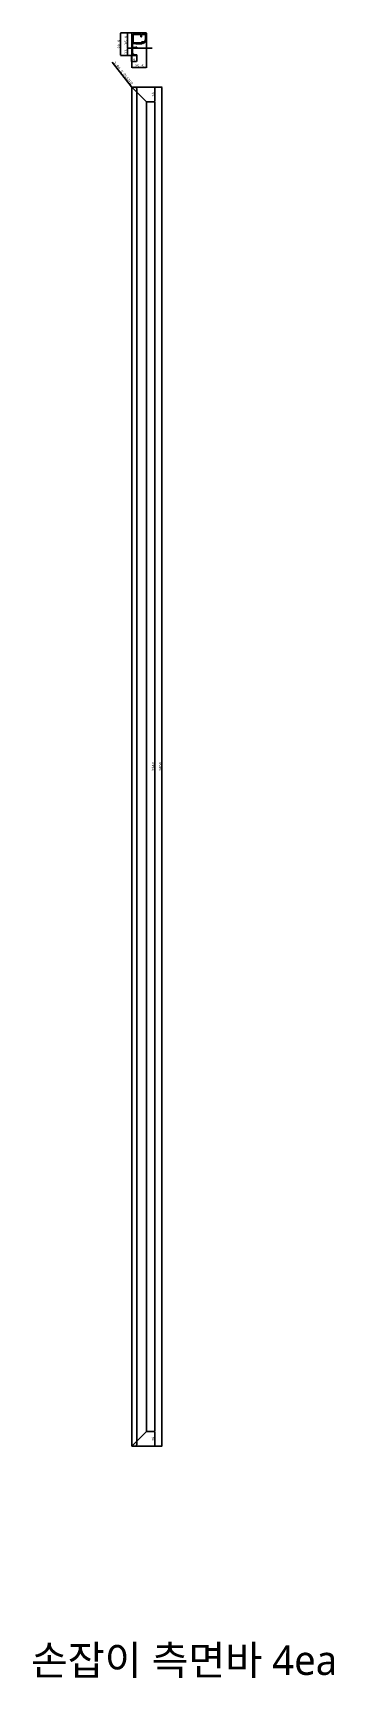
# Model space of a CAD drawing. Header units: millimetres. Extents: x -44117 to 256353, y -2095463 to 65325.
# Drawn here: x -12493 to -11960, y 58495 to 61400 of the extents above; entities that cross this region are included whole.
import ezdxf

# ---------------------------------------------------------------- set-up
doc = ezdxf.new("R2010")
doc.units = ezdxf.units.MM
doc.header["$LTSCALE"] = 10
doc.linetypes.add('CENTER', pattern=[50.8, 31.75, -6.35, 6.35, -6.35])
doc.linetypes.add('HIDDEN', pattern=[9.525, 6.35, -3.175])
doc.layers.add('cen', color=1, linetype='CENTER')
doc.layers.add('hid', color=8, linetype='HIDDEN')
doc.styles.add('고딕', font='')
doc.styles.get('고딕').set_extended_font_data('HYgtrE')
doc.dimstyles.new('hi01 a4 - 1scale', dxfattribs={"dimtxt": 5, "dimasz": 0.5, "dimexe": 0.3, "dimexo": 0.3, "dimgap": 0.2, "dimtad": 1, "dimdec": 1, "dimdsep": 46, "dimtxsty": 'Standard', "dimcen": 1, "dimclrd": 251, "dimclre": 251, "dimclrt": 3, "dimadec": 1, "dimazin": 2, "dimtfac": 1, "dimtdec": 1, "dimtix": 1, "dimtmove": 1, "dimatfit": 3, "dimfxl": 0, "dimarcsym": 0})

msp = doc.modelspace()

# ---------------------------------------------------------------- texts
at = {"color": 142, "insert": (-12225.77835, 58524.06167), "char_height": 52.004575, "width": 1506.5379465, "attachment_point": 5, "style": '고딕'}
msp.add_mtext('{\\fMalgun Gothic|b0|i0|c129|p50;손잡이 측면바 4ea}', dxfattribs=at)

# ---------------------------------------------------------------- blocks, each defined once
blk = doc.blocks.new('*D872')
at = {"color": 251, "lineweight": -2, "transparency": 16777216}
for p, q in [((-12318.2, 61400.5), (-12326.2, 61400.5)), ((-12325.9, 61400), (-12325.9, 61374.2)), ((-12317.2, 61373.7), (-12326.2, 61373.7))]:
    blk.add_line(p, q, dxfattribs=at)
at = {"color": 251, "transparency": 16777216}
for points in [[(-12326, 61400), (-12325.8, 61400), (-12325.9, 61400.5)], [(-12326, 61374.2), (-12325.8, 61374.2), (-12325.9, 61373.7)]]:
    blk.add_solid(points, dxfattribs=at)
at = {"layer": 'Defpoints', "color": 0, "transparency": 16777216}
for p in [(-12317.9, 61400.5), (-12325.9, 61373.7), (-12316.9, 61373.7)]:
    blk.add_point(p, dxfattribs=at)
at = {"color": 3, "transparency": 16777216, "insert": (-12328.6, 61387.1), "char_height": 5, "attachment_point": 5, "rotation": 90}
blk.add_mtext('26.8', dxfattribs=at)
blk = doc.blocks.new('*D873')
at = {"color": 251, "lineweight": -2, "transparency": 16777216}
for p, q in [((-12317.2, 61373.7), (-12326.2, 61373.7)), ((-12317.4, 61360.7), (-12326.2, 61360.7)), ((-12325.9, 61373.2), (-12325.9, 61361.2))]:
    blk.add_line(p, q, dxfattribs=at)
at = {"color": 251, "transparency": 16777216}
for points in [[(-12326, 61373.2), (-12325.8, 61373.2), (-12325.9, 61373.7)], [(-12326, 61361.2), (-12325.8, 61361.2), (-12325.9, 61360.7)]]:
    blk.add_solid(points, dxfattribs=at)
at = {"layer": 'Defpoints', "color": 0, "transparency": 16777216}
for p in [(-12325.9, 61360.7), (-12317.1, 61360.7), (-12316.9, 61373.7)]:
    blk.add_point(p, dxfattribs=at)
at = {"color": 3, "transparency": 16777216, "insert": (-12328.6, 61367.2), "char_height": 5, "attachment_point": 5, "rotation": 90}
blk.add_mtext('13', dxfattribs=at)
blk = doc.blocks.new('*D874')
at = {"color": 251, "lineweight": -2, "transparency": 16777216}
for p, q in [((-12318.4, 61360.9), (-12318.4, 61349.9)), ((-12309.4, 61360.9), (-12309.4, 61349.9)), ((-12317.9, 61350.2), (-12309.9, 61350.2))]:
    blk.add_line(p, q, dxfattribs=at)
at = {"color": 251, "transparency": 16777216}
for points in [[(-12317.9, 61350.3), (-12317.9, 61350.1), (-12318.4, 61350.2)], [(-12309.9, 61350.3), (-12309.9, 61350.1), (-12309.4, 61350.2)]]:
    blk.add_solid(points, dxfattribs=at)
at = {"layer": 'Defpoints', "color": 0, "transparency": 16777216}
for p in [(-12318.4, 61361.2), (-12309.4, 61361.2), (-12309.4, 61350.2)]:
    blk.add_point(p, dxfattribs=at)
at = {"color": 3, "transparency": 16777216, "insert": (-12313.9, 61352.9), "char_height": 5, "attachment_point": 5}
blk.add_mtext('9', dxfattribs=at)
blk = doc.blocks.new('*D875')
at = {"color": 251, "lineweight": -2, "transparency": 16777216}
for p, q in [((-12292.4, 61390.5), (-12292.4, 61338.9)), ((-12317.9, 61362.9), (-12317.9, 61338.9)), ((-12317.4, 61339.2), (-12292.9, 61339.2))]:
    blk.add_line(p, q, dxfattribs=at)
at = {"color": 251, "transparency": 16777216}
for points in [[(-12317.4, 61339.3), (-12317.4, 61339.2), (-12317.9, 61339.2)], [(-12292.9, 61339.3), (-12292.9, 61339.2), (-12292.4, 61339.2)]]:
    blk.add_solid(points, dxfattribs=at)
at = {"layer": 'Defpoints', "color": 0, "transparency": 16777216}
for p in [(-12292.4, 61390.8), (-12317.9, 61363.2), (-12292.4, 61339.2)]:
    blk.add_point(p, dxfattribs=at)
at = {"color": 3, "transparency": 16777216, "insert": (-12305.1, 61341.9), "char_height": 5, "attachment_point": 5}
blk.add_mtext('25.5', dxfattribs=at)
blk = doc.blocks.new('*D876')
at = {"color": 251, "lineweight": -2, "transparency": 16777216}
for p, q in [((-12353.1, 61348.6), (-12318.5, 61305)), ((-12317.9, 61304.2), (-12318.2, 61304.6))]:
    blk.add_line(p, q, dxfattribs=at)
at = {"color": 251, "transparency": 16777216}
blk.add_solid([(-12318.4, 61305.1), (-12318.6, 61305), (-12318.2, 61304.6)], dxfattribs=at)
at = {"layer": 'Defpoints', "color": 0, "transparency": 16777216}
for p in [(-12318.2, 61304.6), (-12317.9, 61304.2)]:
    blk.add_point(p, dxfattribs=at)
at = {"color": 3, "transparency": 16777216, "insert": (-12333.6, 61328.9), "char_height": 5, "attachment_point": 5, "rotation": 308.4076}
blk.add_mtext('2-R0.5{\\f굴림|b0|i0|c129|p50; 코너가공}', dxfattribs=at)
blk = doc.blocks.new('*D877')
at = {"color": 251, "lineweight": -2, "transparency": 16777216}
for p, q in [((-12318.1, 61304.7), (-12277.3, 61304.7)), ((-12277.6, 61304.2), (-12277.6, 61279.2)), ((-12292.1, 61278.7), (-12277.3, 61278.7))]:
    blk.add_line(p, q, dxfattribs=at)
at = {"color": 251, "transparency": 16777216}
for points in [[(-12277.7, 61304.2), (-12277.5, 61304.2), (-12277.6, 61304.7)], [(-12277.7, 61279.2), (-12277.5, 61279.2), (-12277.6, 61278.7)]]:
    blk.add_solid(points, dxfattribs=at)
at = {"layer": 'Defpoints', "color": 0, "transparency": 16777216}
for p in [(-12318.4, 61304.7), (-12292.4, 61278.7), (-12277.6, 61278.7)]:
    blk.add_point(p, dxfattribs=at)
at = {"color": 3, "transparency": 16777216, "insert": (-12280.3, 61291.7), "char_height": 5, "attachment_point": 5, "rotation": 90}
blk.add_mtext('26', dxfattribs=at)
blk = doc.blocks.new('*D878')
at = {"color": 251, "lineweight": -2, "transparency": 16777216}
for p, q in [((-12292.1, 61278.7), (-12277.3, 61278.7)), ((-12277.6, 61278.2), (-12277.6, 58931.2)), ((-12292.1, 58930.7), (-12277.3, 58930.7))]:
    blk.add_line(p, q, dxfattribs=at)
at = {"color": 251, "transparency": 16777216}
for points in [[(-12277.7, 61278.2), (-12277.5, 61278.2), (-12277.6, 61278.7)], [(-12277.7, 58931.2), (-12277.5, 58931.2), (-12277.6, 58930.7)]]:
    blk.add_solid(points, dxfattribs=at)
at = {"layer": 'Defpoints', "color": 0, "transparency": 16777216}
for p in [(-12292.4, 61278.7), (-12292.4, 58930.7), (-12277.6, 58930.7)]:
    blk.add_point(p, dxfattribs=at)
at = {"color": 3, "transparency": 16777216, "insert": (-12280.3, 60104.7), "char_height": 5, "attachment_point": 5, "rotation": 90}
blk.add_mtext('2348', dxfattribs=at)
blk = doc.blocks.new('*D879')
at = {"color": 251, "lineweight": -2, "transparency": 16777216}
for p, q in [((-12292.1, 58930.7), (-12277.3, 58930.7)), ((-12277.6, 58930.2), (-12277.6, 58905.2)), ((-12312.1, 58904.7), (-12277.3, 58904.7))]:
    blk.add_line(p, q, dxfattribs=at)
at = {"color": 251, "transparency": 16777216}
for points in [[(-12277.7, 58930.2), (-12277.5, 58930.2), (-12277.6, 58930.7)], [(-12277.7, 58905.2), (-12277.5, 58905.2), (-12277.6, 58904.7)]]:
    blk.add_solid(points, dxfattribs=at)
at = {"layer": 'Defpoints', "color": 0, "transparency": 16777216}
for p in [(-12292.4, 58930.7), (-12312.4, 58904.7), (-12277.6, 58904.7)]:
    blk.add_point(p, dxfattribs=at)
at = {"color": 3, "transparency": 16777216, "insert": (-12280.3, 58917.7), "char_height": 5, "attachment_point": 5, "rotation": 90}
blk.add_mtext('26', dxfattribs=at)
blk = doc.blocks.new('*D835')
at = {"color": 251, "lineweight": -2, "transparency": 16777216}
for p, q in [((-12312.1, 61304.7), (-12264.6, 61304.7)), ((-12264.9, 58905.2), (-12264.9, 61304.2)), ((-12312.1, 58904.7), (-12264.6, 58904.7))]:
    blk.add_line(p, q, dxfattribs=at)
at = {"color": 251, "transparency": 16777216}
for points in [[(-12265, 61304.2), (-12264.8, 61304.2), (-12264.9, 61304.7)], [(-12265, 58905.2), (-12264.8, 58905.2), (-12264.9, 58904.7)]]:
    blk.add_solid(points, dxfattribs=at)
at = {"layer": 'Defpoints', "color": 0, "transparency": 16777216}
for p in [(-12312.4, 61304.7), (-12264.9, 61304.7), (-12312.4, 58904.7)]:
    blk.add_point(p, dxfattribs=at)
at = {"color": 3, "transparency": 16777216, "insert": (-12267.6, 60104.7), "char_height": 5, "attachment_point": 5, "rotation": 90}
blk.add_mtext('2400', dxfattribs=at)
blk = doc.blocks.new('*D836')
at = {"color": 251, "lineweight": -2, "transparency": 16777216}
for p, q in [((-12326.5, 61400.5), (-12338.2, 61400.5)), ((-12337.9, 61400), (-12337.9, 61361.2)), ((-12318.7, 61360.7), (-12338.2, 61360.7))]:
    blk.add_line(p, q, dxfattribs=at)
at = {"color": 251, "transparency": 16777216}
for points in [[(-12338, 61400), (-12337.8, 61400), (-12337.9, 61400.5)], [(-12338, 61361.2), (-12337.8, 61361.2), (-12337.9, 61360.7)]]:
    blk.add_solid(points, dxfattribs=at)
at = {"layer": 'Defpoints', "color": 0, "transparency": 16777216}
for p in [(-12326.2, 61400.5), (-12337.9, 61360.7), (-12318.4, 61360.7)]:
    blk.add_point(p, dxfattribs=at)
at = {"color": 3, "transparency": 16777216, "insert": (-12340.6, 61380.6), "char_height": 5, "attachment_point": 5, "rotation": 90}
blk.add_mtext('39.8', dxfattribs=at)
blk = doc.blocks.new('A$C2EC13F1B')
at = {"color": 7}
for p, q in [((-3.67, -0.83), (-1.17, 4.17)), ((-1.17, 4.17), (1.33, -0.83))]:
    blk.add_line(p, q, dxfattribs=at)
blk.add_lwpolyline([(-3.67, -0.83), (1.33, -0.83)], dxfattribs=at)
blk = doc.blocks.new('a4 1scale')
at = {"color": 8}
for p, q in [((-15144.83, -4477.05), (-14867.83, -4477.05)), ((-15097.66, -4499.61), (-15097.66, -4477.05)), ((-15057.67, -4499.62), (-15057.67, -4477.06)), ((-15028.06, -4478.06), (-15028.06, -4498.62)), ((-15019.68, -4499.62), (-15019.68, -4477.06)), ((-14981.69, -4499.62), (-14981.69, -4477.06)), ((-14943.7, -4499.62), (-14943.7, -4477.06)), ((-14905.71, -4499.62), (-14905.71, -4477.06)), ((-14980.9, -4480.63), (-14944.7, -4480.63)), ((-14975.07, -4480.63), (-14975.07, -4498.62)), ((-14952.08, -4480.63), (-14952.08, -4498.62)), ((-14942.91, -4480.63), (-14906.71, -4480.63)), ((-15056.67, -4483.2), (-15020.68, -4483.2)), ((-15018.68, -4483.2), (-14982.69, -4483.2)), ((-14980.9, -4486.63), (-14944.7, -4486.63)), ((-14942.91, -4486.63), (-14906.71, -4486.63)), ((-15096.66, -4488.33), (-15058.67, -4488.34)), ((-15056.67, -4488.34), (-15020.68, -4488.34)), ((-15018.68, -4488.34), (-14982.69, -4488.34)), ((-14980.9, -4492.63), (-14944.7, -4492.63)), ((-14942.91, -4492.63), (-14906.71, -4492.63)), ((-15141.53, -4492.95), (-15101.88, -4492.95)), ((-15056.67, -4493.48), (-15020.68, -4493.48)), ((-15018.68, -4493.48), (-14982.69, -4493.48))]:
    blk.add_line(p, q, dxfattribs=at)
for points in [[(-15154.83, -4509.61), (-14857.83, -4509.61), (-14857.83, -4299.61), (-15154.83, -4299.61)], [(-15144.83, -4499.61), (-14867.83, -4499.61), (-14867.83, -4309.61), (-15144.83, -4309.61)]]:
    blk.add_lwpolyline(points, close=True)
for points in [[(-15143.82, -4478.05), (-15098.66, -4478.05), (-15098.66, -4498.61), (-15143.83, -4498.61)], [(-15058.67, -4478.06), (-15096.66, -4478.05), (-15096.66, -4498.61), (-15058.66, -4498.62)], [(-15056.67, -4478.06), (-15020.68, -4478.06), (-15020.68, -4498.62), (-15056.67, -4498.62)], [(-15018.68, -4478.06), (-14982.69, -4478.06), (-14982.69, -4498.62), (-15018.68, -4498.62)]]:
    blk.add_lwpolyline(points, close=True, dxfattribs=at)
for points in [[(-14944.7, -4480.63), (-14944.7, -4498.62), (-14980.9, -4498.62), (-14980.9, -4480.63)], [(-14906.71, -4480.63), (-14906.71, -4498.62), (-14942.91, -4498.62), (-14942.91, -4480.63)]]:
    blk.add_lwpolyline(points, dxfattribs=at)
at = {"color": 8, "xscale": 0.7469071166727064, "yscale": 0.7469071166727064, "zscale": 0.7469071166727064}
for p in [(-14977.06, -4485.3), (-14977.06, -4491.3), (-14977.06, -4497.29)]:
    blk.add_blockref('A$C2EC13F1B', p, dxfattribs=at)
at = {"color": 8, "style": '고딕'}
for s, insert, char_height, width, attachment_point in [('{\\fMalgun Gothic|b0|i0|c129|p50;PROJECT}', (-15095.45, -4478.74), 1.6004, 37.4801, 1), ('{\\fMalgun Gothic|b0|i0|c129|p50;설 계}', (-15055.65, -4478.55), 1.4003, 21.6513, 1), ('{\\fGulim|b0|i0|c129|p50;일자}', (-15027.2, -4478.57), 1.4, 24.7824, 1), ('{\\fMalgun Gothic|b0|i0|c129|p50;재 질}', (-15017.66, -4478.55), 1.4003, 21.6513, 1), ('{\\fMalgun Gothic|b0|i0|c129|p50;수정사항}', (-14980.67, -4478.55), 1.4003, 21.6513, 1), ('{\\fMalgun Gothic|b0|i0|c129|p50;도면 no.}', (-14941.63, -4478.55), 1.4003, 21.6513, 1), ('{\\fMalgun Gothic|b0|i0|c129|p50;Note.}', (-14903.64, -4478.55), 1.4003, 21.6513, 1), ('{\\fMalgun Gothic|b0|i0|c129|p50;내용}', (-14974.49, -4481.07), 0.96, 25.9815, 1), ('{\\fMalgun Gothic|b0|i0|c129|p50;일자}', (-14951.5, -4481.07), 0.96, 25.9815, 1), ('{\\fGulim|b0|i0|c129|p50;완\\fMalgun Gothic|b0|i0|c129|p50;제품}', (-14941.66, -4481.32), 1.4003, 21.6513, 1), ('{\\fMalgun Gothic|b0|i0|c129|p50;no.}', (-14980.32, -4481.07), 0.96, 25.9815, 1), ('{\\fMalgun Gothic|b0|i0|c129|p50;검 토}', (-15055.65, -4483.82), 1.4003, 21.6513, 1), ('{\\fMalgun Gothic|b0|i0|c129|p50;수 량}', (-15017.66, -4483.82), 1.4003, 21.6513, 1), ('{\\fMalgun Gothic|b0|i0|c129|p50;반제품}', (-14941.66, -4487.32), 1.4003, 21.6513, 1), ('{\\fMalgun Gothic|b0|i0|c129|p50;도면명}', (-15095.89, -4489.07), 1.6004, 37.4801, 1), ('{\\fMalgun Gothic|b0|i0|c129|p50;승 인}', (-15055.65, -4489.02), 1.4003, 21.6513, 1), ('{\\fMalgun Gothic|b0|i0|c129|p50;마 감}', (-15017.66, -4489.02), 1.4003, 21.6513, 1), ('{\\fMalgun Gothic|b0|i0|c129|p50;척 도 }', (-15055.65, -4494.02), 1.4003, 21.6513, 1), ('{\\fGulim|b0|i0|c129|p50;단 위}', (-15034.68, -4494.09), 1.4003, 21.6513, 1), ('{\\fMalgun Gothic|b0|i0|c129|p50;규 격 }', (-15017.66, -4494.02), 1.4003, 21.6513, 1), ('{\\fMalgun Gothic|b0|i0|c129|p50;Page}', (-14941.66, -4493.32), 1.4003, 21.6513, 1), ('mm', (-15024.45, -4496.13), 1.7, 15.2516, 5), ('{\\C8;P-01-01}', (-15144.37, -4500.78), 1.8004, 27.0059, 1), ('{\\C8;A4 ( 297 X 210 )}', (-14868.4, -4500.78), 1.8004, 27.0059, 3)]:
    blk.add_mtext(s, dxfattribs=dict(at, insert=insert, char_height=char_height, width=width, attachment_point=attachment_point))

# ---------------------------------------------------------------- dimensions: what is measured, and where the dimension line sits
for base, p1, p2, picture, middle in [((-12337.90583, 61360.66989), (-12326.20024, 61400.46989), (-12318.38743, 61360.66989), '*D836', (-12340.60583, 61380.56989)), ((-12325.90024, 61373.67151), (-12317.88743, 61400.46989), (-12316.88743, 61373.67151), '*D872', (-12328.60024, 61387.0707)), ((-12325.90024, 61360.66989), (-12316.88743, 61373.67151), (-12317.12753, 61360.66989), '*D873', (-12328.60024, 61367.1707)), ((-12277.62494, 61278.73338), (-12318.38743, 61304.73338), (-12292.38743, 61278.73338), '*D877', (-12280.32494, 61291.73338)), ((-12264.89702, 61304.73338), (-12312.38743, 58904.73338), (-12312.38743, 61304.73338), '*D835', (-12267.59702, 60104.73338)), ((-12277.62494, 58930.73338), (-12292.38743, 61278.73338), (-12292.38743, 58930.73338), '*D878', (-12280.32494, 60104.73338)), ((-12277.62494, 58904.73338), (-12292.38743, 58930.73338), (-12312.38743, 58904.73338), '*D879', (-12280.32494, 58917.73338))]:
    dim = msp.add_linear_dim(base=base, p1=p1, p2=p2, angle=90, dimstyle='hi01 a4 - 1scale')
    dim.commit()
    dim.dimension.update_dxf_attribs({"geometry": picture, "text_midpoint": middle})
for base, p1, p2, picture, middle in [((-12292.38996, 61339.2481), (-12317.88743, 61363.21131), (-12292.38996, 61390.77151), '*D875', (-12305.1387, 61341.9481)), ((-12309.38743, 61350.20004), (-12318.38743, 61361.16989), (-12309.38743, 61361.16989), '*D874', (-12313.88743, 61352.90004))]:
    dim = msp.add_linear_dim(base=base, p1=p1, p2=p2, dimstyle='hi01 a4 - 1scale')
    dim.commit()
    dim.dimension.update_dxf_attribs({"geometry": picture, "text_midpoint": middle})
dim = msp.add_radius_dim(center=(-12317.88743, 61304.23338), mpoint=(-12318.19806, 61304.62519), text='2-<>{\\f굴림|b0|i0|c129|p50; 코너가공}', dimstyle='hi01 a4 - 1scale', override={"dimtxsty": 'Standard'})
dim.commit()
dim.dimension.update_dxf_attribs({"geometry": '*D876', "text_midpoint": (-12333.60703, 61328.87344)})

# ---------------------------------------------------------------- linework, layer by layer
for p, q in [((-12318.38743, 61304.73338), (-12318.38743, 58904.73338)), ((-12312.38743, 61304.73338), (-12318.38743, 61304.73338)), ((-12309.38743, 61301.73338), (-12309.38743, 58907.73338)), ((-12309.38743, 61295.73338), (-12292.38743, 61278.73338)), ((-12292.38743, 61278.73338), (-12292.38743, 58930.73338)), ((-12309.38743, 58913.73338), (-12292.38743, 58930.73338)), ((-12312.38743, 58904.73338), (-12318.38743, 58904.73338))]:
    msp.add_line(p, q)
at = {"color": 7}
for points in [[(-12311.60046, 61361.80978, 0.2301863539), (-12312.12511, 61361.80978, -0.2466321039), (-12312.59005, 61361.80432, 0.118515719), (-12312.86278, 61361.86989), (-12313.36974, 61361.86989, -0.4173893777), (-12316.88743, 61365.34968), (-12316.88743, 61373.67151), (-12311.43684, 61373.67151), (-12309.59579, 61374.68585, 0.855700792), (-12309.68743, 61375.27151), (-12310.88743, 61375.27151, 0.4142135624), (-12311.18743, 61374.97151), (-12311.18743, 61374.87151, -0.4142135624), (-12311.38743, 61374.67151), (-12316.88743, 61374.67151, -0.4142135624), (-12317.18743, 61374.97151), (-12317.18743, 61381.57151, -0.4142135624), (-12316.88743, 61381.87151), (-12311.38743, 61381.87151, -0.4142135624), (-12311.18743, 61381.67151), (-12311.18743, 61381.57151, 0.4142135624), (-12310.88743, 61381.27151), (-12301.58996, 61381.27151, 0.0308511276), (-12300.45788, 61381.34143, 0.4241230691), (-12300.19849, 61381.68608, -0.4043730092), (-12299.95907, 61382.02757, 0.022416536), (-12299.20963, 61382.20749, -0.4043730092), (-12298.84127, 61382.01192, 0.424123069), (-12298.45369, 61381.82259, 0.022416536), (-12297.69194, 61382.13812, 0.4241230691), (-12297.55174, 61382.54606, -0.4043730092), (-12297.42957, 61382.94482, 0.022416536), (-12296.77241, 61383.34753, -0.4043730092), (-12296.36165, 61383.27535, 0.424123069), (-12295.93453, 61383.21506, 0.022416536), (-12295.30756, 61383.75054, 0.4241230691), (-12295.30029, 61384.18184, -0.4043730092), (-12295.30732, 61384.59883, 0.022416536), (-12294.80676, 61385.18491, -0.4043730092), (-12294.3938, 61385.2432, 0.424123069), (-12293.96896, 61385.31785, 0.022416536), (-12293.53815, 61386.02086, 0.4241230691), (-12293.66451, 61386.43329, -0.4043730092), (-12293.80006, 61386.8277, 0.022416536), (-12293.50511, 61387.53978, -0.4043730092), (-12293.13037, 61387.72282, 0.4241230691), (-12292.74939, 61387.9251, 0.022416536), (-12292.55691, 61388.72684, 0.424123069), (-12292.80453, 61389.08004, -0.4043730092), (-12293.05532, 61389.41326, 0.022416536), (-12292.99485, 61390.18162, -0.4043730092), (-12292.69502, 61390.47151), (-12292.68996, 61390.47151, 0.4142135624), (-12292.38996, 61390.77151), (-12292.38996, 61399.96989, 0.4142135624), (-12292.88996, 61400.46989), (-12317.88743, 61400.46989, 0.4142135624), (-12318.38743, 61399.96989), (-12318.38743, 61361.16989, 0.4142135624), (-12317.88743, 61360.66989), (-12309.88743, 61360.66989, 0.4142135624), (-12309.38743, 61361.16989), (-12309.38743, 61361.36989, 0.4142135624), (-12309.88743, 61361.86989, 0.1244779229), (-12310.12511, 61361.80978, -0.2466321039), (-12310.59005, 61361.80432, 0.2404082058), (-12311.13551, 61361.80432, -0.2466321039), (-12311.60046, 61361.80978)], [(-12300.68743, 61382.87151), (-12300.68743, 61384.67151), (-12296.67875, 61384.67151, 0.2205202393), (-12293.98996, 61390.47151), (-12293.98996, 61397.47151), (-12300.88743, 61397.47151), (-12300.88743, 61393.67151, -0.4142135624), (-12301.08743, 61393.47151), (-12301.98743, 61393.47151, -0.4142135624), (-12302.18743, 61393.67151), (-12302.18743, 61397.47151), (-12315.88743, 61397.47151), (-12315.88743, 61382.87151), (-12300.68743, 61382.87151)], [(-12300.68743, 61382.87151), (-12300.68743, 61384.67151), (-12296.67875, 61384.67151, 0.2205202393), (-12293.98996, 61390.47151), (-12293.98996, 61397.47151), (-12300.88743, 61397.47151), (-12300.88743, 61393.67151, -0.4142135624), (-12301.08743, 61393.47151), (-12301.98743, 61393.47151, -0.4142135624), (-12302.18743, 61393.67151), (-12302.18743, 61397.47151), (-12315.88743, 61397.47151), (-12315.88743, 61382.87151), (-12300.68743, 61382.87151)]]:
    msp.add_lwpolyline(points, format="xyb", close=True, dxfattribs=at)
for centre, radius, start, end in [((-12317.88743, 61304.23338), 0.5, 90, 180), ((-12312.38743, 61301.73338), 3, 0, 90), ((-12312.38743, 58907.73338), 3, 270, 0)]:
    msp.add_arc(centre, radius, start, end)
at = {"layer": 'cen'}
msp.add_line((-12322.14344, 61373.67151), (-12282.08513, 61373.67151), dxfattribs=at)
at = {"layer": 'hid'}
for p, q in [((-12318.38743, 61304.73338), (-12309.38743, 61295.73338)), ((-12318.38743, 58904.73338), (-12309.38743, 58913.73338))]:
    msp.add_line(p, q, dxfattribs=at)

# ---------------------------------------------------------------- block references
at = {"color": 1, "xscale": 19.845, "yscale": 19.845, "zscale": 19.845}
msp.add_blockref('a4 1scale', (284386.89379, 147226.10852), dxfattribs=at)

msp.set_redraw_order([(e.dxf.handle, doc.entitydb.next_handle()) for e in msp.query("TEXT MTEXT ATTDEF DIMENSION ARC_DIMENSION")])  # texts and dimensions are drawn at this point

doc.saveas('drawing.dxf')
